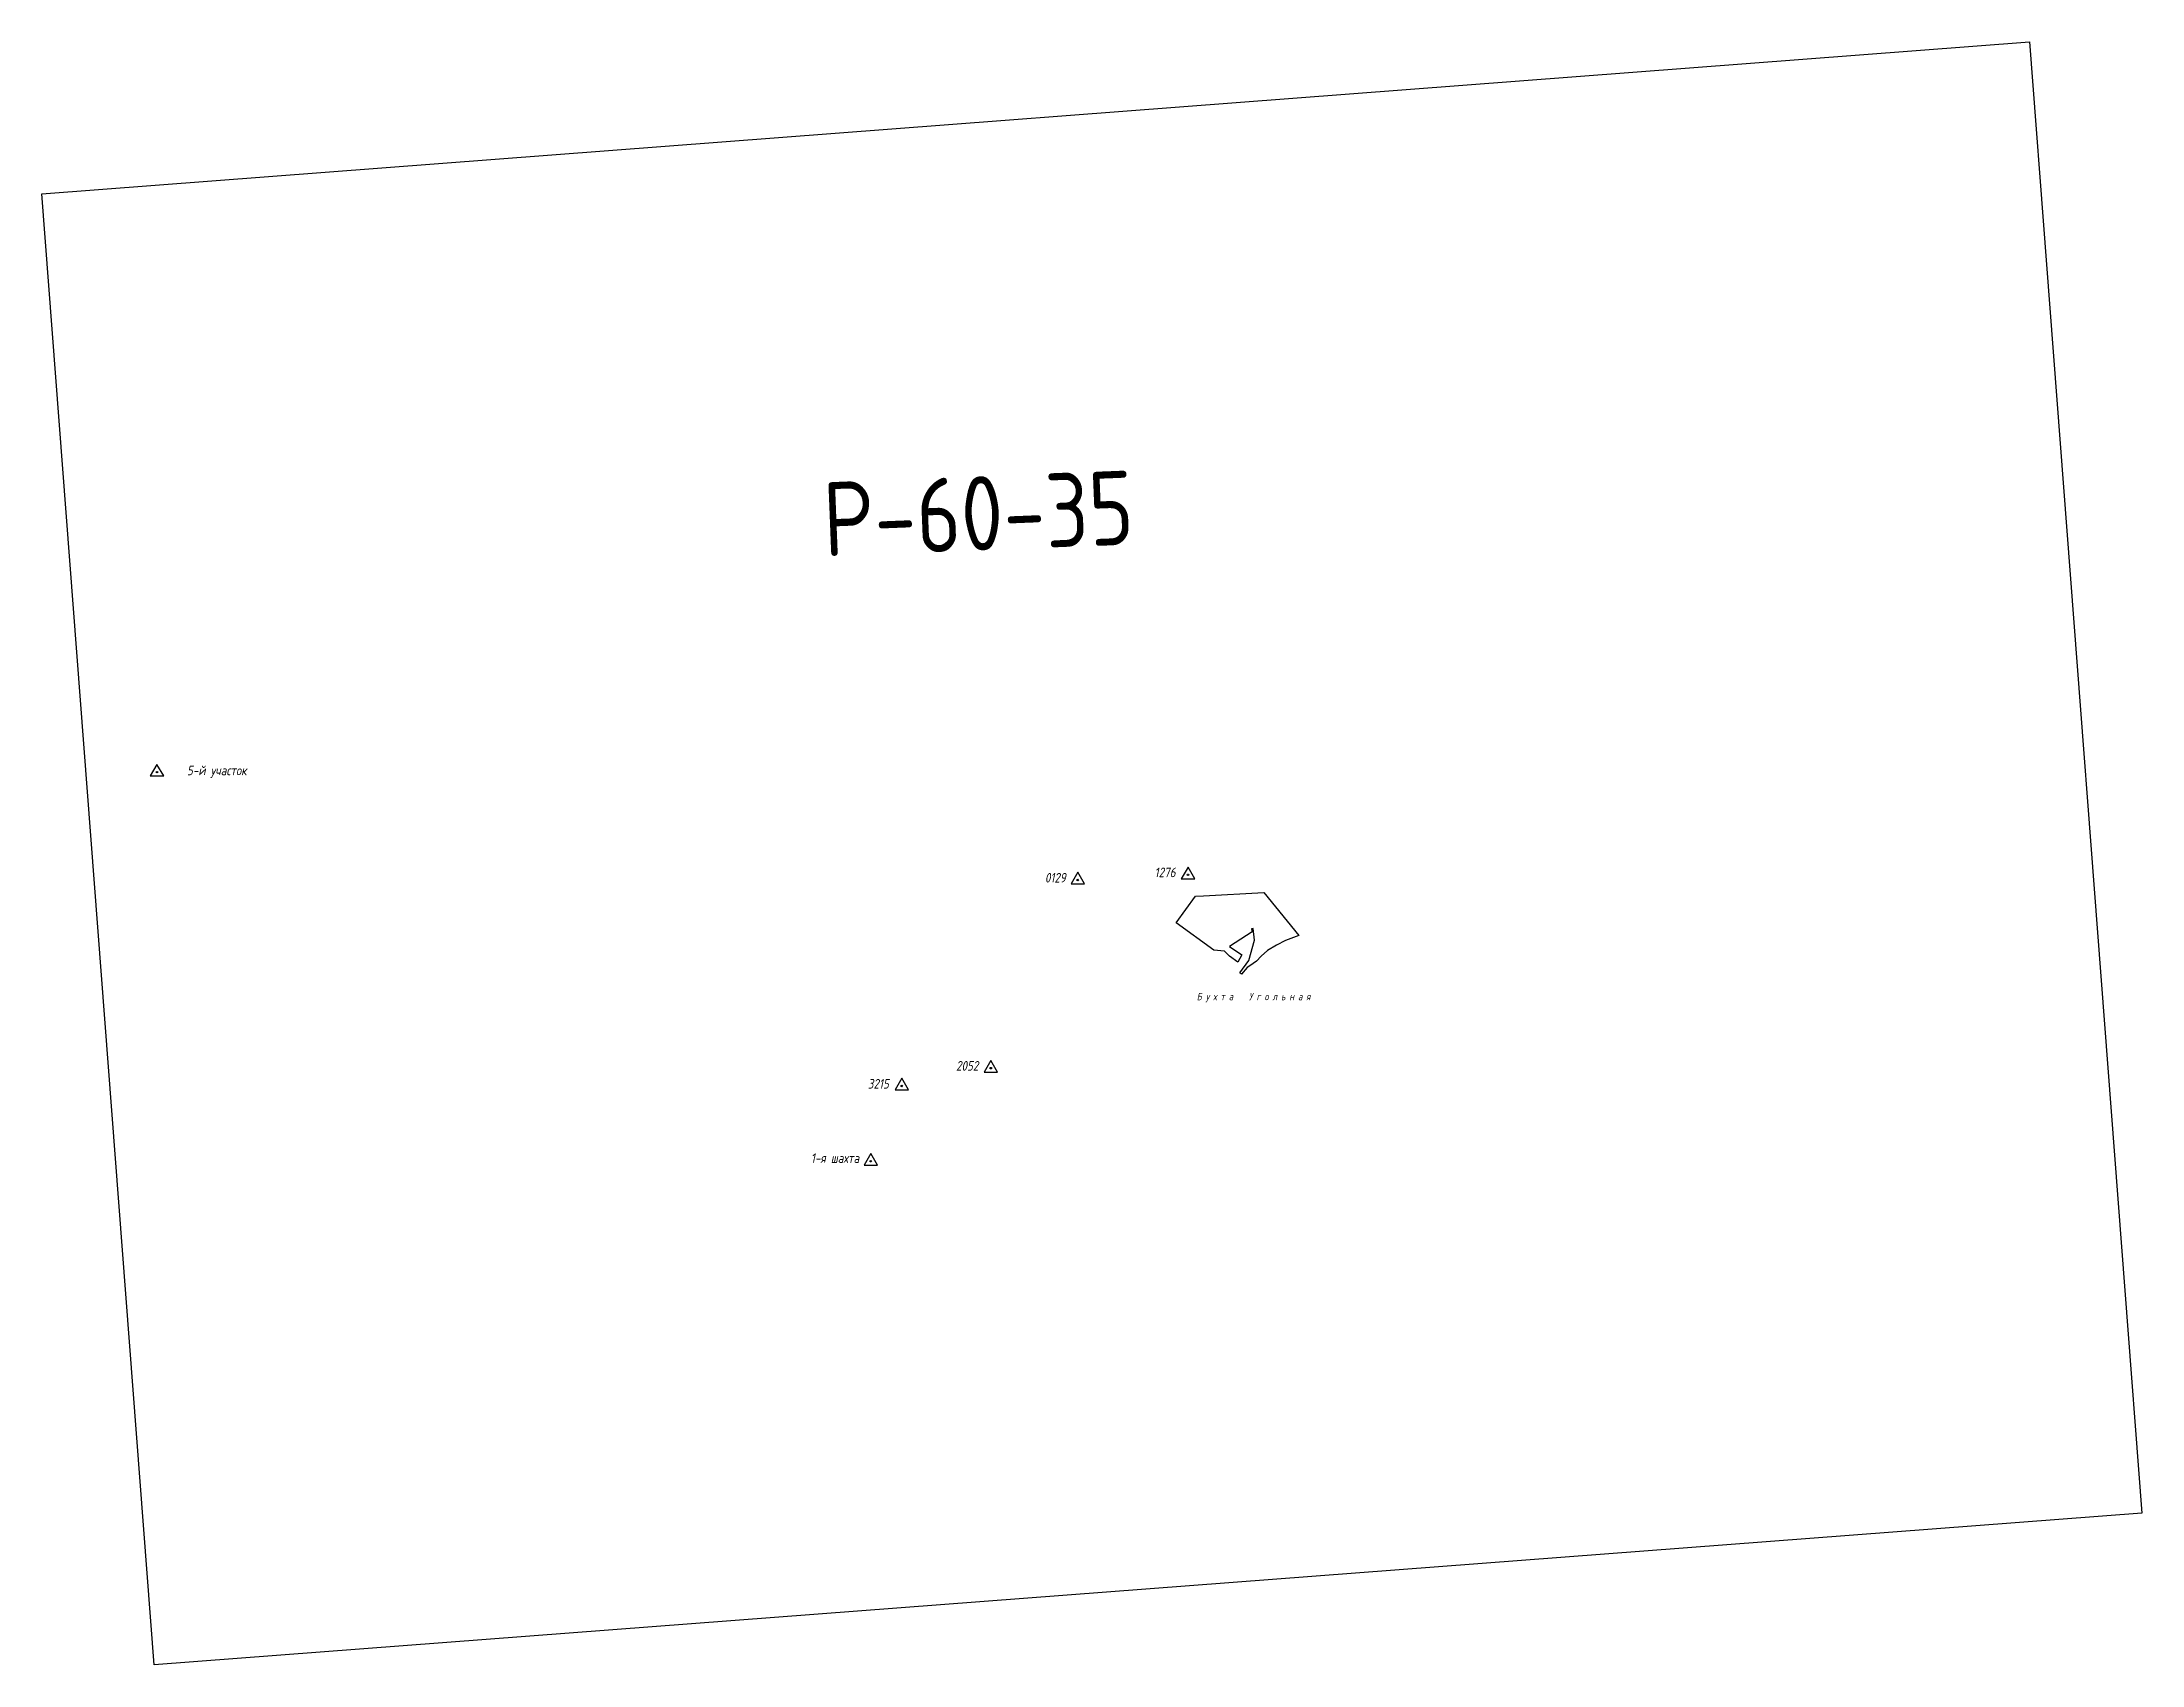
# Model space of a CAD drawing. Extents: x 6627788 to 6680979, y 783772 to 824804.
# Drawn here: x 6640273 to 6654440, y 787454 to 798402 of the extents above; entities that cross this region are included whole.
import ezdxf
from ezdxf.enums import TextEntityAlignment as Align

# ---------------------------------------------------------------- set-up
doc = ezdxf.new("R2010")
doc.units = 0
doc.layers.add('Текст', color=7, linetype='Continuous')
doc.layers.add('Точки', color=7, linetype='Continuous', lineweight=0, true_color=0xffffff)
doc.styles.add('Bm431', font='Bm431.ttf')
doc.styles.add('Simplex', font='simplex.shx', dxfattribs={"width": 0.8, "oblique": 12})
doc.styles.add('T132', font='T132.ttf')
doc.styles.add('VNIPISIMPLEX', font='simplex.shx', dxfattribs={"width": 0.8})
picture_1 = doc.add_image_def('image1.jpg', size_in_pixel=(12369, 9182))

msp = doc.modelspace()

# ---------------------------------------------------------------- texts
at = {"color": 7, "style": 'Simplex', "oblique": 12, "width": 0.8}
msp.add_text('Б у х т а    У г о л ь н а я', height=50, dxfattribs=at).set_placement((6648063, 791938))
at = {"layer": 'Текст', "color": 7, "lineweight": 20, "style": 'VNIPISIMPLEX', "width": 0.8}
msp.add_text('P-60-35', height=500, rotation=2.245, dxfattribs=at).set_placement((6645553, 794931))

# ---------------------------------------------------------------- blocks, each defined once
blk = doc.blocks.new('*U2')
at = {"linetype": 'Continuous', "lineweight": -2}
h = blk.add_hatch(color=0, dxfattribs=at)
edge = h.paths.add_edge_path()
edge.add_arc((0, 0), 0.1, 0, 360)
at = {"color": 0, "linetype": 'Continuous', "lineweight": -2}
blk.add_lwpolyline([(-0.9, -0.52), (0.9, -0.52), (0, 1.04)], close=True, dxfattribs=at)
blk.add_circle((0, 0), 0.1, dxfattribs=at)
at = {"color": 0, "linetype": 'Continuous', "lineweight": 20, "style": 'Bm431'}
blk.add_attdef('Название_пункта', text='', height=1.3, dxfattribs=at).set_placement((-2, -1), align=Align.RIGHT)
at = {"color": 0, "linetype": 'Continuous', "lineweight": 20, "style": 'T132'}
for tag, p in [('Отметка_центра', (2, 0.7)), ('Отметка_земли', (2, -2.7))]:
    blk.add_attdef(tag, p, '', height=1.5, dxfattribs=at)

# ---------------------------------------------------------------- linework, layer by layer
at = {"color": 6, "lineweight": 30}
msp.add_lwpolyline([(6647924, 792461), (6648055, 792640), (6648108, 792642), (6648516, 792666), (6648751, 792374), (6648662, 792340), (6648602, 792310), (6648540, 792273), (6648498, 792236), (6648466, 792201), (6648422, 792171), (6648404, 792160), (6648365, 792113), (6648353, 792122), (6648415, 792206), (6648453, 792344), (6648444, 792421), (6648432, 792420), (6648437, 792400), (6648283, 792301), (6648367, 792245), (6648341, 792196), (6648283, 792235), (6648250, 792269), (6648178, 792275)], close=True, dxfattribs=at)

# ---------------------------------------------------------------- block references
at = {"layer": 'Точки', "color": 1, "lineweight": 30}
ref = msp.add_blockref('*U2', (6641049, 793477, 151), dxfattribs=dict(at, xscale=50, yscale=50, zscale=50))
ref.add_attrib('Название_пункта', '5-й участок', dxfattribs={"layer": '0', "color": 0, "linetype": 'Continuous', "lineweight": 30, "height": 65, "style": 'Simplex', "oblique": 12, "width": 0.8}).set_placement((6641654, 793456, 151), align=Align.RIGHT)
ref = msp.add_blockref('*U2', (6647260, 792749, 26), dxfattribs=dict(at, xscale=50, yscale=50, zscale=50))
ref.add_attrib('Название_пункта', '0129', dxfattribs={"layer": '0', "color": 0, "linetype": 'Continuous', "lineweight": 30, "height": 65, "style": 'Simplex', "oblique": 12, "width": 0.8}).set_placement((6647180, 792732, 26), align=Align.RIGHT)
ref = msp.add_blockref('*U2', (6648004, 792784, 30), dxfattribs=dict(at, xscale=50, yscale=50, zscale=50))
ref.add_attrib('Название_пункта', '1276', dxfattribs={"layer": '0', "color": 0, "linetype": 'Continuous', "lineweight": 30, "height": 65, "style": 'Simplex', "oblique": 12, "width": 0.8}).set_placement((6647920, 792768, 30), align=Align.RIGHT)
ref = msp.add_blockref('*U2', (6646674, 791480, 9), dxfattribs=dict(at, xscale=50, yscale=50, zscale=50))
ref.add_attrib('Название_пункта', '2052', dxfattribs={"layer": '0', "color": 0, "linetype": 'Continuous', "lineweight": 30, "height": 65, "style": 'Simplex', "oblique": 12, "width": 0.8}).set_placement((6646590, 791463, 9), align=Align.RIGHT)
ref = msp.add_blockref('*U2', (6646073, 791360, 42), dxfattribs=dict(at, xscale=50, yscale=50, zscale=50))
ref.add_attrib('Название_пункта', '3215', dxfattribs={"layer": '0', "color": 0, "linetype": 'Continuous', "lineweight": 30, "height": 65, "style": 'Simplex', "oblique": 12, "width": 0.8}).set_placement((6645986, 791342, 42), align=Align.RIGHT)
ref = msp.add_blockref('*U2', (6645864, 790852, 86), dxfattribs=dict(at, xscale=50, yscale=50, zscale=50))
ref.add_attrib('Название_пункта', '1-я шахта', dxfattribs={"layer": '0', "color": 0, "linetype": 'Continuous', "lineweight": 30, "height": 65, "style": 'Simplex', "oblique": 12, "width": 0.8}).set_placement((6645786, 790841, 86), align=Align.RIGHT)

msp.set_redraw_order([(e.dxf.handle, doc.entitydb.next_handle()) for e in msp.query("TEXT MTEXT ATTDEF DIMENSION ARC_DIMENSION")])  # texts and dimensions are drawn at this point

# ---------------------------------------------------------------- pictures from other files: only their frames are drawn
image = msp.add_image(picture_1, insert=(6641031, 787454), size_in_units=(13447, 9953), rotation=4.3686)
image.dxf.flags = 7

doc.saveas('drawing.dxf')
